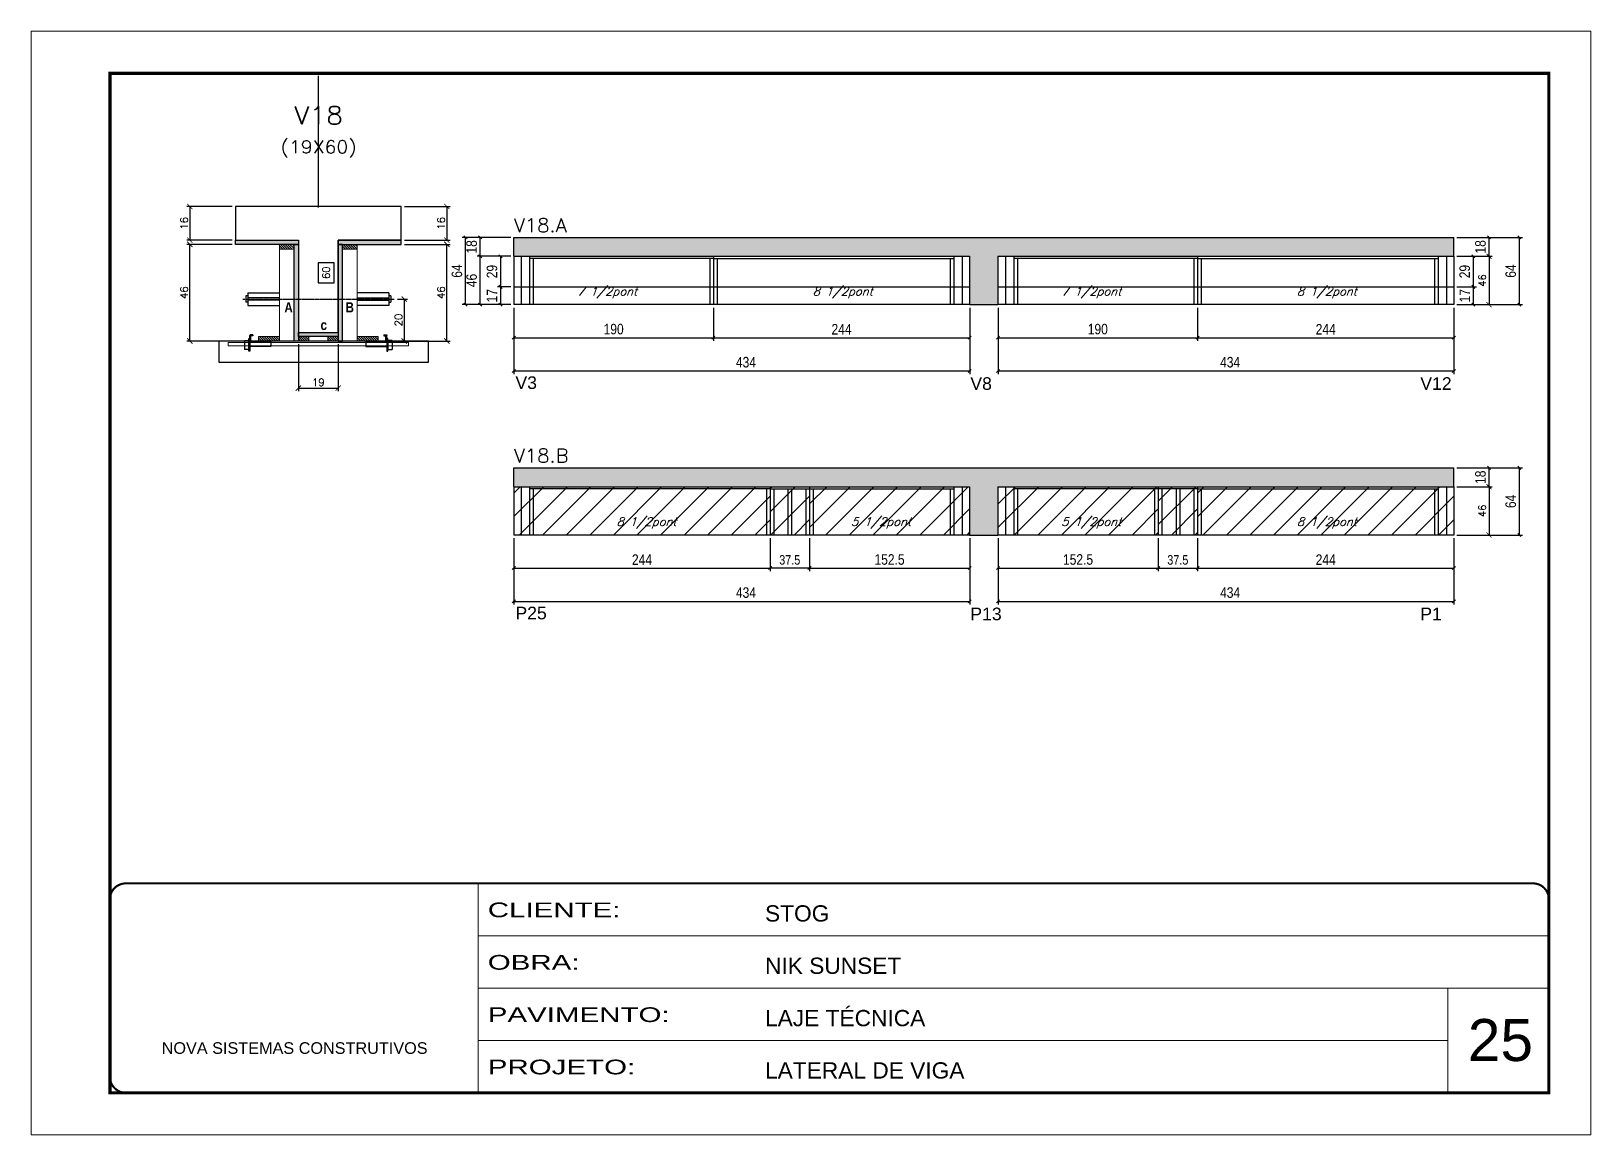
# Model space of a CAD drawing. Extents: x -10448 to -1189, y -11772 to 17235.
# Drawn here: x -10448 to -8963, y 8903 to 9953 of the extents above; entities that cross this region are included whole.
import ezdxf
from ezdxf.enums import TextEntityAlignment as Align

# ---------------------------------------------------------------- set-up
doc = ezdxf.new("R2010")
doc.units = 0
for name, pattern in [('CONTINUO', [0]), ('DASHED', [0.75, 0.5, -0.25]), ('HIDDEN', [0.375, 0.25, -0.125])]:
    doc.linetypes.add(name, pattern=pattern)
for name, color, linetype in [('5', 5, 'Continuous'), ('barrote', 251, 'Continuous'), ('COTA', 241, 'Continuous'), ('Cota Seção (2x)', 4, 'Continuous'), ('detalhes', 4, 'Continuous'), ('Painéis', 200, 'Continuous'), ('presilha', 1, 'Continuous'), ('Reaproveitamento', 251, 'Continuous'), ('SARR_2.2x7', 40, 'Continuous'), ('SARR_3.5x7', 81, 'Continuous'), ('TENSOR', 3, 'Continuous'), ('texto', 7, 'Continuous'), ('Texto de Titulo', 7, 'Continuous'), ('Texto Qtd Sarr', 242, 'Continuous')]:
    doc.layers.add(name, color=color, linetype=linetype)
for name, color, linetype, lineweight in [('CARIMBO', 255, 'Continuous', 9), ('CONCRETO', 251, 'Continuous', 25), ('Folhas', 255, 'Continuous', 9), ('Hachura', 251, 'Continuous', 9), ('Madeira', 126, 'Continuous', 18), ('SARRAFO DE PRESSAO', 251, 'DASHED', 9), ('SCO-___-LAJ', 2, 'Continuous', 0), ('Texto Seção', 7, 'Continuous', 15)]:
    doc.layers.add(name, color=color, linetype=linetype, lineweight=lineweight)
doc.styles.add('ARIAL', font='arial.ttf')
doc.styles.add('COTA TECNICA', font='techl___.ttf', dxfattribs={"height": 10})
doc.styles.add('COTA TECNICA-50', font='techl___.ttf', dxfattribs={"height": 9})
doc.styles.add('REGUA-120', font='ROMANS.shx', dxfattribs={"height": 15})
doc.styles.add('Romans', font='romans.shx')
doc.styles.get("Standard").update_dxf_attribs({"font": 'arial.ttf'})
doc.styles.add('TECNICA', font='techb___.ttf', dxfattribs={"height": 10})
doc.styles.add('Tecnologia', font='')
doc.styles.get('Tecnologia').set_extended_font_data('Forgotten Futurist')
doc.dimstyles.new('COTA PAINEL-50', dxfattribs={"dimtxt": 9, "dimasz": 3, "dimexe": 3, "dimexo": 3, "dimgap": 3, "dimtad": 1, "dimdec": 1, "dimzin": 12, "dimdsep": 46, "dimtxsty": 'COTA TECNICA-50', "dimblk1": 'OBLIQUE', "dimblk2": 'OBLIQUE', "dimsah": 1, "dimcen": 0.9, "dimclrd": 4, "dimclre": 4, "dimclrt": 240, "dimadec": 1, "dimazin": 3, "dimtfac": 1, "dimtdec": 1, "dimtmove": 0, "dimatfit": 3, "dimfxl": 1, "dimtolj": 1, "dimtzin": 12, "dimarcsym": 0})
doc.dimstyles.new('Cota Paínel', dxfattribs={"dimtxt": 7, "dimasz": 5, "dimexe": 3, "dimexo": 3, "dimgap": 3, "dimtad": 1, "dimdec": 1, "dimzin": 12, "dimdsep": 46, "dimtxsty": 'Romans', "dimblk": 'ARCHTICK', "dimcen": 0, "dimclrd": 4, "dimclre": 4, "dimclrt": 1, "dimadec": 1, "dimazin": 3, "dimtfac": 1, "dimtdec": 1, "dimtmove": 0, "dimatfit": 3, "dimldrblk": 'OBLIQUE', "dimfxl": 1, "dimtolj": 1, "dimtzin": 12, "dimarcsym": 0})
doc.dimstyles.new('Cota Seção (2x)', dxfattribs={"dimtxt": 7, "dimasz": 5, "dimexe": 3, "dimexo": 3, "dimgap": 2, "dimtad": 3, "dimdec": 1, "dimlfac": 0.5, "dimzin": 12, "dimdsep": 46, "dimtxsty": 'Romans', "dimblk": 'ARCHTICK', "dimcen": 0, "dimclrd": 4, "dimclre": 4, "dimclrt": 1, "dimadec": 1, "dimazin": 3, "dimtfac": 1, "dimtdec": 1, "dimtmove": 0, "dimatfit": 3, "dimldrblk": 'OBLIQUE', "dimfxl": 1, "dimtolj": 1, "dimtzin": 12, "dimarcsym": 0})
doc.dimstyles.new('Cota Seção interna', dxfattribs={"dimtxt": 7, "dimasz": 6, "dimexe": 0.18, "dimexo": 2, "dimgap": -4, "dimtad": 3, "dimdec": 1, "dimlfac": 0.5, "dimzin": 12, "dimdsep": 46, "dimtxsty": 'Romans', "dimblk": 'ARCHTICK', "dimcen": 0.09, "dimse1": 1, "dimse2": 1, "dimsd1": 1, "dimsd2": 1, "dimclrd": 180, "dimclre": 5, "dimclrt": 1, "dimadec": 0, "dimazin": 3, "dimtfac": 1, "dimtdec": 1, "dimtofl": 0, "dimtmove": 0, "dimatfit": 3, "dimldrblk": 'ARCHTICK', "dimfxl": 1, "dimtolj": 1, "dimtzin": 0, "dimarcsym": 0})
doc.dimstyles.new('PAINEL', dxfattribs={"dimtxt": 10, "dimasz": 3, "dimexe": 3, "dimexo": 3, "dimgap": 3, "dimtad": 1, "dimdec": 1, "dimzin": 12, "dimdsep": 46, "dimtxsty": 'COTA TECNICA', "dimblk1": 'OBLIQUE', "dimblk2": 'OBLIQUE', "dimsah": 1, "dimcen": 0.9, "dimclrd": 4, "dimclre": 4, "dimclrt": 240, "dimadec": 1, "dimazin": 3, "dimtfac": 1, "dimtdec": 1, "dimtmove": 0, "dimatfit": 3, "dimfxl": 1, "dimtolj": 1, "dimtzin": 12, "dimarcsym": 0})
pattern_1 = [(315, (12380.4569, 1428.3122), (1.12253202, 1.12253202), [])]
pattern_2 = [(45, (-142652.783, -18395.978), (-11.2253202, 11.2253202), [])]

msp = doc.modelspace()

# ---------------------------------------------------------------- texts
at = {"layer": '5', "linetype": 'Continuous'}
for s, p in [('V3', (-9987.21, 9612.38)), ('V8', (-9554.05, 9611.55)), ('V12', (-9125.61, 9611.55)), ('P25', (-9987.21, 9393.2)), ('P13', (-9554.05, 9392.37)), ('P1', (-9125.61, 9392.37))]:
    msp.add_text(s, height=12, rotation=0.00004, dxfattribs=at).set_placement(p)
at = {"layer": 'CARIMBO', "style": 'ARIAL'}
msp.add_text('25', height=40, dxfattribs=at).set_placement((-9080.42, 8972.92))
at = {"layer": 'detalhes', "style": 'TECNICA'}
for s, p in [('A', (-10207.19, 9685.29)), ('B', (-10148.94, 9685.28)), ('c', (-10172.78, 9668.45))]:
    msp.add_text(s, height=9.6, dxfattribs=at).set_placement(p)
at = {"layer": 'texto', "color": 2, "char_height": 8, "attachment_point": 5, "style": 'Romans'}
for s, insert in [('{\\Q19;\\C256;7 1/2pont}', (-9899.9, 9703.99)), ('{\\Q19;\\C256;8 1/2pont}', (-9675.58, 9703.99)), ('{\\Q19;\\C256;7 1/2pont}', (-9438.9, 9703.99)), ('{\\Q19;\\C256;8 1/2pont}', (-9214.58, 9703.99)), ('{\\Q19;\\C256;8 1/2pont}', (-9862.4, 9484.81)), ('{\\Q19;\\C256;5 1/2pont}', (-9639.08, 9484.81)), ('{\\Q19;\\C256;5 1/2pont}', (-9438.9, 9484.81)), ('{\\Q19;\\C256;8 1/2pont}', (-9214.58, 9484.81))]:
    msp.add_mtext(s, dxfattribs=dict(at, insert=insert))
at = {"layer": 'Texto Seção', "style": 'REGUA-120', "width": 1.05}
for s, p in [('V18.A', (-9988.74, 9761.71)), ('V18.B', (-9988.74, 9542.52))]:
    msp.add_text(s, height=13, dxfattribs=at).set_placement(p)

# ---------------------------------------------------------------- blocks, each defined once
blk = doc.blocks.new('9999999999')
at = {"color": 30, "linetype": 'CONTINUO'}
for p, q in [((98564.6, 34230.2), (98564.6, 34429.4)), ((98564.6, 34379.6), (99584, 34379.6)), ((98564.6, 34329.8), (99488, 34329.8)), ((99584, 34329.8), (99488, 34329.8)), ((99488, 34329.8), (99488, 34230.2)), ((98564.6, 34280), (99488, 34280))]:
    blk.add_line(p, q, dxfattribs=at)
at = {"color": 30, "linetype": 'CONTINUO', "const_width": 2}
blk.add_lwpolyline([(99584, 34230.2), (99584, 34414.4, 0.414214), (99569, 34429.4), (98229, 34429.4, 0.414214), (98214, 34414.4), (98214, 34245.2, 0.414214), (98229, 34230.2), (99584, 34230.2)], format="xyb", dxfattribs=at)
at = {"layer": 'Folhas'}
blk.add_lwpolyline([(98139, 34190.2), (99624, 34190.2), (99624, 35240.2), (98139, 35240.2)], close=True, dxfattribs=at)
at = {"layer": 'Folhas', "color": 30, "const_width": 3}
blk.add_lwpolyline([(98214, 34230.2), (99584, 34230.2), (99584, 35200.2), (98214, 35200.2)], close=True, dxfattribs=at)
at = {"color": 7, "linetype": 'Continuous', "ltscale": 5, "style": 'ARIAL'}
for s, height, p in [('STOG', 15.48, (98837.7, 34393.1)), ('NIK SUNSET', 15.48, (98837.7, 34343.3)), ('LAJE TÉCNICA', 15.483, (98837.7, 34293.5)), ('NOVA SISTEMAS CONSTRUTIVOS', 11.059, (98263.2, 34267.2)), ('LATERAL DE VIGA', 15.483, (98837.7, 34243.7))]:
    blk.add_text(s, height=height, dxfattribs=at).set_placement(p)
at = {"layer": 'Folhas', "color": 7, "style": 'Tecnologia', "width": 1.5}
for s, p in [('CLIENTE:', (98573.7, 34397.2)), ('OBRA:', (98573.7, 34347.3)), ('PAVIMENTO:', (98573.7, 34297.5)), ('PROJETO:', (98573.7, 34247.7))]:
    blk.add_text(s, height=14, dxfattribs=at).set_placement(p)
blk = doc.blocks.new('titulo1')
at = {"layer": 'Defpoints', "color": 252, "linetype": 'HIDDEN', "ltscale": 2}
blk.add_line((0, 0), (0, 125), dxfattribs=at)
at = {"layer": 'Defpoints', "style": 'Romans', "oblique": 15}
blk.add_attdef('FOLHA', text='', height=10, dxfattribs=at).set_placement((0, 15.6), align=Align.MIDDLE_CENTER)
at = {"layer": 'Texto Qtd Sarr', "color": 3, "style": 'Romans', "oblique": 15}
for tag, height, p in [('TITULO', 17, (0, 71.4)), ('SEÇÃO', 12, (0, 41.5))]:
    blk.add_attdef(tag, text='', height=height, dxfattribs=at).set_placement(p, align=Align.MIDDLE_CENTER)
blk = doc.blocks.new('_ArchTick')
at = {"color": 0, "linetype": 'ByBlock', "const_width": 0.15}
blk.add_lwpolyline([(-0.5, -0.5), (0.5, 0.5)], dxfattribs=at)
blk = doc.blocks.new('*D756')
at = {"layer": 'COTA', "color": 4, "lineweight": -2, "transparency": 16777216}
for p, q in [((-10256.9, 9786), (-10300.2, 9786)), ((-10297.2, 9786), (-10297.2, 9754)), ((-10256.9, 9754), (-10300.2, 9754))]:
    blk.add_line(p, q, dxfattribs=at)
at = {"layer": 'Defpoints', "color": 0, "transparency": 16777216}
for p in [(-10253.9, 9786), (-10297.2, 9754), (-10253.9, 9754)]:
    blk.add_point(p, dxfattribs=at)
at = {"layer": 'COTA', "color": 4, "lineweight": -2, "transparency": 16777216, "xscale": 5, "yscale": 5, "zscale": 5}
for p, rotation in [((-10297.2, 9786), 90), ((-10297.2, 9754), 270)]:
    blk.add_blockref('_ArchTick', p, dxfattribs=dict(at, rotation=rotation))
at = {"layer": 'COTA', "color": 1, "transparency": 16777216, "insert": (-10302.7, 9770), "char_height": 7, "attachment_point": 5, "rotation": 90, "style": 'Romans'}
blk.add_mtext('\\A1;16', dxfattribs=at)
blk = doc.blocks.new('_Oblique')
at = {"color": 0, "linetype": 'ByBlock', "lineweight": -2}
blk.add_line((-0.5, -0.5), (0.5, 0.5), dxfattribs=at)
blk = doc.blocks.new('*D757')
at = {"layer": 'COTA', "color": 4, "lineweight": -2, "transparency": 16777216}
for p, q in [((-10256.9, 9750), (-10300.2, 9750)), ((-10297.2, 9658), (-10297.2, 9750)), ((-10234.9, 9658), (-10300.2, 9658))]:
    blk.add_line(p, q, dxfattribs=at)
at = {"layer": 'Defpoints', "color": 0, "transparency": 16777216}
for p in [(-10297.2, 9750), (-10253.9, 9750), (-10231.9, 9658)]:
    blk.add_point(p, dxfattribs=at)
at = {"layer": 'COTA', "color": 4, "lineweight": -2, "transparency": 16777216, "xscale": 5, "yscale": 5, "zscale": 5}
for p, rotation in [((-10297.2, 9750), 90), ((-10297.2, 9658), 270)]:
    blk.add_blockref('_ArchTick', p, dxfattribs=dict(at, rotation=rotation))
at = {"layer": 'COTA', "color": 1, "transparency": 16777216, "insert": (-10302.7, 9704), "char_height": 7, "attachment_point": 5, "rotation": 90, "style": 'Romans'}
blk.add_mtext('\\A1;46', dxfattribs=at)
blk = doc.blocks.new('*D758')
at = {"layer": 'Cota Seção (2x)', "color": 180, "lineweight": -2, "transparency": 16777216}
for p, q in [((-10159.9, 9732.5), (-10174.9, 9732.5)), ((-10174.9, 9732.5), (-10174.9, 9713.5)), ((-10159.9, 9713.5), (-10159.9, 9732.5)), ((-10174.9, 9713.5), (-10159.9, 9713.5))]:
    blk.add_line(p, q, dxfattribs=at)
at = {"layer": 'Defpoints', "color": 0, "transparency": 16777216}
for p in [(-10155.9, 9786), (-10155.6, 9786), (-10155.6, 9666)]:
    blk.add_point(p, dxfattribs=at)
at = {"layer": 'Cota Seção (2x)', "color": 1, "transparency": 16777216, "insert": (-10167.4, 9723), "char_height": 7, "attachment_point": 5, "rotation": 90, "style": 'Romans'}
blk.add_mtext('\\A1;60', dxfattribs=at)
blk = doc.blocks.new('PRESILHA METÁLICA 1')
at = {"layer": 'presilha'}
for p, q in [((0, 13), (6, 13)), ((0, 13), (0, 0)), ((6, 0), (0, 0)), ((6, 15.5), (7.5, 15.5)), ((6, -2.5), (6, 15.5)), ((6, 13), (6, 0)), ((7.5, 10.6), (7.5, 19.9)), ((7.5, 15.5), (7.5, -2.5)), ((37.5, 4.1), (7.5, 4.1)), ((12, 21), (8.6, 21)), ((9, 11.6), (9, 18.9)), ((12, 19.5), (9.6, 19.5)), ((37.5, 11), (9.6, 11)), ((12, 21), (12, 19.5)), ((37.5, 11), (37.5, 4.1)), ((7.5, -2.5), (6, -2.5))]:
    blk.add_line(p, q, dxfattribs=at)
for centre, radius, start, end in [((8.6, 19.9), 1.14, 90, 180), ((9.6, 18.9), 0.57, 90, 180), ((9.6, 11.6), 0.57, 180, 270)]:
    blk.add_arc(centre, radius, start, end, dxfattribs=at)
blk = doc.blocks.new('*D759')
at = {"layer": 'COTA', "color": 4, "lineweight": -2, "transparency": 16777216}
for p, q in [((-10193.9, 9655), (-10193.9, 9610.2)), ((-10155.9, 9655), (-10155.9, 9610.2)), ((-10193.9, 9613.2), (-10155.9, 9613.2))]:
    blk.add_line(p, q, dxfattribs=at)
at = {"layer": 'Defpoints', "color": 0, "transparency": 16777216}
for p in [(-10193.9, 9658), (-10155.9, 9658), (-10155.9, 9613.2)]:
    blk.add_point(p, dxfattribs=at)
at = {"layer": 'COTA', "color": 4, "lineweight": -2, "transparency": 16777216, "xscale": 5, "yscale": 5, "zscale": 5, "rotation": 180}
blk.add_blockref('_ArchTick', (-10193.9, 9613.2), dxfattribs=at)
at = {"layer": 'COTA', "color": 4, "lineweight": -2, "transparency": 16777216, "xscale": 5, "yscale": 5, "zscale": 5}
blk.add_blockref('_ArchTick', (-10155.9, 9613.2), dxfattribs=at)
at = {"layer": 'COTA', "color": 1, "transparency": 16777216, "insert": (-10174.9, 9618.7), "char_height": 7, "attachment_point": 5, "style": 'Romans'}
blk.add_mtext('\\A1;19', dxfattribs=at)
blk = doc.blocks.new('*D770')
at = {"layer": 'COTA', "color": 4, "lineweight": -2, "transparency": 16777216}
for p, q in [((-10099.6, 9697.9), (-10090.1, 9697.9)), ((-10093.1, 9697.9), (-10093.1, 9658)), ((-10114.9, 9658), (-10090.1, 9658))]:
    blk.add_line(p, q, dxfattribs=at)
at = {"layer": 'Defpoints', "color": 0, "transparency": 16777216}
for p in [(-10102.6, 9697.9), (-10117.9, 9658), (-10093.1, 9658)]:
    blk.add_point(p, dxfattribs=at)
at = {"layer": 'COTA', "color": 4, "lineweight": -2, "transparency": 16777216, "xscale": 5, "yscale": 5, "zscale": 5}
for p, rotation in [((-10093.1, 9697.9), 90), ((-10093.1, 9658), 270)]:
    blk.add_blockref('_ArchTick', p, dxfattribs=dict(at, rotation=rotation))
at = {"layer": 'COTA', "color": 1, "transparency": 16777216, "insert": (-10098.6, 9678), "char_height": 7, "attachment_point": 5, "rotation": 90, "style": 'Romans'}
blk.add_mtext('\\A1;20', dxfattribs=at)
blk = doc.blocks.new('*D760')
at = {"layer": 'COTA', "color": 4, "lineweight": -2, "transparency": 16777216}
for p, q in [((-10092.9, 9786), (-10049.5, 9786)), ((-10052.5, 9786), (-10052.5, 9754)), ((-10092.9, 9754), (-10049.5, 9754))]:
    blk.add_line(p, q, dxfattribs=at)
at = {"layer": 'Defpoints', "color": 0, "transparency": 16777216}
for p in [(-10095.9, 9786), (-10095.9, 9754), (-10052.5, 9754)]:
    blk.add_point(p, dxfattribs=at)
at = {"layer": 'COTA', "color": 4, "lineweight": -2, "transparency": 16777216, "xscale": 5, "yscale": 5, "zscale": 5}
for p, rotation in [((-10052.5, 9786), 90), ((-10052.5, 9754), 270)]:
    blk.add_blockref('_ArchTick', p, dxfattribs=dict(at, rotation=rotation))
at = {"layer": 'COTA', "color": 1, "transparency": 16777216, "insert": (-10058, 9770), "char_height": 7, "attachment_point": 5, "rotation": 90, "style": 'Romans'}
blk.add_mtext('\\A1;16', dxfattribs=at)
blk = doc.blocks.new('*D761')
at = {"layer": 'COTA', "color": 4, "lineweight": -2, "transparency": 16777216}
for p, q in [((-10092.9, 9750), (-10049.5, 9750)), ((-10052.5, 9658), (-10052.5, 9750)), ((-10114.9, 9658), (-10049.5, 9658))]:
    blk.add_line(p, q, dxfattribs=at)
at = {"layer": 'Defpoints', "color": 0, "transparency": 16777216}
for p in [(-10095.9, 9750), (-10052.5, 9750), (-10117.9, 9658)]:
    blk.add_point(p, dxfattribs=at)
at = {"layer": 'COTA', "color": 4, "lineweight": -2, "transparency": 16777216, "xscale": 5, "yscale": 5, "zscale": 5}
for p, rotation in [((-10052.5, 9750), 90), ((-10052.5, 9658), 270)]:
    blk.add_blockref('_ArchTick', p, dxfattribs=dict(at, rotation=rotation))
at = {"layer": 'COTA', "color": 1, "transparency": 16777216, "insert": (-10058, 9704), "char_height": 7, "attachment_point": 5, "rotation": 90, "style": 'Romans'}
blk.add_mtext('\\A1;46', dxfattribs=at)
blk = doc.blocks.new('*D771')
at = {"layer": 'COTA', "color": 4, "linetype": 'ByBlock', "lineweight": -2, "transparency": 16777216}
for p, q in [((-9988.7, 9689.6), (-9988.7, 9658.2)), ((-9798.7, 9689.6), (-9798.7, 9658.2)), ((-9988.7, 9661.2), (-9798.7, 9661.2))]:
    blk.add_line(p, q, dxfattribs=at)
at = {"layer": 'Defpoints', "color": 0, "linetype": 'ByBlock', "transparency": 16777216}
for p in [(-9988.7, 9692.6), (-9798.7, 9692.6), (-9798.7, 9661.2)]:
    blk.add_point(p, dxfattribs=at)
at = {"layer": 'COTA', "color": 4, "linetype": 'ByBlock', "lineweight": -2, "transparency": 16777216, "xscale": 3, "yscale": 3, "zscale": 3, "rotation": 180}
blk.add_blockref('_Oblique', (-9988.7, 9661.2), dxfattribs=at)
at = {"layer": 'COTA', "color": 4, "linetype": 'ByBlock', "lineweight": -2, "transparency": 16777216, "xscale": 3, "yscale": 3, "zscale": 3}
blk.add_blockref('_Oblique', (-9798.7, 9661.2), dxfattribs=at)
at = {"layer": 'COTA', "color": 240, "linetype": 'ByBlock', "transparency": 16777216, "insert": (-9893.7, 9669.3), "char_height": 10, "attachment_point": 5, "style": 'COTA TECNICA'}
blk.add_mtext('\\A1;190', dxfattribs=at)
blk = doc.blocks.new('*D772')
at = {"layer": 'COTA', "color": 4, "linetype": 'ByBlock', "lineweight": -2, "transparency": 16777216}
for p, q in [((-9798.7, 9689.6), (-9798.7, 9658.2)), ((-9554.7, 9689.6), (-9554.7, 9658.2)), ((-9798.7, 9661.2), (-9554.7, 9661.2))]:
    blk.add_line(p, q, dxfattribs=at)
at = {"layer": 'Defpoints', "color": 0, "linetype": 'ByBlock', "transparency": 16777216}
for p in [(-9798.7, 9692.6), (-9554.7, 9692.6), (-9554.7, 9661.2)]:
    blk.add_point(p, dxfattribs=at)
at = {"layer": 'COTA', "color": 4, "linetype": 'ByBlock', "lineweight": -2, "transparency": 16777216, "xscale": 3, "yscale": 3, "zscale": 3, "rotation": 180}
blk.add_blockref('_Oblique', (-9798.7, 9661.2), dxfattribs=at)
at = {"layer": 'COTA', "color": 4, "linetype": 'ByBlock', "lineweight": -2, "transparency": 16777216, "xscale": 3, "yscale": 3, "zscale": 3}
blk.add_blockref('_Oblique', (-9554.7, 9661.2), dxfattribs=at)
at = {"layer": 'COTA', "color": 240, "linetype": 'ByBlock', "transparency": 16777216, "insert": (-9676.7, 9669.2), "char_height": 10, "attachment_point": 5, "style": 'COTA TECNICA'}
blk.add_mtext('\\A1;244', dxfattribs=at)
blk = doc.blocks.new('*D746')
at = {"layer": 'COTA', "color": 4, "linetype": 'ByBlock', "lineweight": -2, "transparency": 16777216}
for p, q in [((-9988.7, 9689.6), (-9988.7, 9626.5)), ((-9554.7, 9689.6), (-9554.7, 9626.5)), ((-9988.7, 9629.5), (-9554.7, 9629.5))]:
    blk.add_line(p, q, dxfattribs=at)
at = {"layer": 'Defpoints', "color": 0, "linetype": 'ByBlock', "transparency": 16777216}
for p in [(-9988.7, 9692.6), (-9554.7, 9692.6), (-9554.7, 9629.5)]:
    blk.add_point(p, dxfattribs=at)
at = {"layer": 'COTA', "color": 4, "linetype": 'ByBlock', "lineweight": -2, "transparency": 16777216, "xscale": 3, "yscale": 3, "zscale": 3, "rotation": 180}
blk.add_blockref('_Oblique', (-9988.7, 9629.5), dxfattribs=at)
at = {"layer": 'COTA', "color": 4, "linetype": 'ByBlock', "lineweight": -2, "transparency": 16777216, "xscale": 3, "yscale": 3, "zscale": 3}
blk.add_blockref('_Oblique', (-9554.7, 9629.5), dxfattribs=at)
at = {"layer": 'COTA', "color": 240, "linetype": 'ByBlock', "transparency": 16777216, "insert": (-9767.7, 9637.8), "char_height": 10, "attachment_point": 5, "style": 'COTA TECNICA'}
blk.add_mtext('\\A1;434', dxfattribs=at)
blk = doc.blocks.new('*D764')
at = {"layer": 'COTA', "color": 4, "linetype": 'ByBlock', "lineweight": -2, "transparency": 16777216}
for p, q in [((-9527.7, 9689.6), (-9527.7, 9658.2)), ((-9337.7, 9689.6), (-9337.7, 9658.2)), ((-9527.7, 9661.2), (-9337.7, 9661.2))]:
    blk.add_line(p, q, dxfattribs=at)
at = {"layer": 'Defpoints', "color": 0, "linetype": 'ByBlock', "transparency": 16777216}
for p in [(-9527.7, 9692.6), (-9337.7, 9692.6), (-9337.7, 9661.2)]:
    blk.add_point(p, dxfattribs=at)
at = {"layer": 'COTA', "color": 4, "linetype": 'ByBlock', "lineweight": -2, "transparency": 16777216, "xscale": 3, "yscale": 3, "zscale": 3, "rotation": 180}
blk.add_blockref('_Oblique', (-9527.7, 9661.2), dxfattribs=at)
at = {"layer": 'COTA', "color": 4, "linetype": 'ByBlock', "lineweight": -2, "transparency": 16777216, "xscale": 3, "yscale": 3, "zscale": 3}
blk.add_blockref('_Oblique', (-9337.7, 9661.2), dxfattribs=at)
at = {"layer": 'COTA', "color": 240, "linetype": 'ByBlock', "transparency": 16777216, "insert": (-9432.7, 9669.3), "char_height": 10, "attachment_point": 5, "style": 'COTA TECNICA'}
blk.add_mtext('\\A1;190', dxfattribs=at)
blk = doc.blocks.new('*D765')
at = {"layer": 'COTA', "color": 4, "linetype": 'ByBlock', "lineweight": -2, "transparency": 16777216}
for p, q in [((-9337.7, 9689.6), (-9337.7, 9658.2)), ((-9093.7, 9689.6), (-9093.7, 9658.2)), ((-9337.7, 9661.2), (-9093.7, 9661.2))]:
    blk.add_line(p, q, dxfattribs=at)
at = {"layer": 'Defpoints', "color": 0, "linetype": 'ByBlock', "transparency": 16777216}
for p in [(-9337.7, 9692.6), (-9093.7, 9692.6), (-9093.7, 9661.2)]:
    blk.add_point(p, dxfattribs=at)
at = {"layer": 'COTA', "color": 4, "linetype": 'ByBlock', "lineweight": -2, "transparency": 16777216, "xscale": 3, "yscale": 3, "zscale": 3, "rotation": 180}
blk.add_blockref('_Oblique', (-9337.7, 9661.2), dxfattribs=at)
at = {"layer": 'COTA', "color": 4, "linetype": 'ByBlock', "lineweight": -2, "transparency": 16777216, "xscale": 3, "yscale": 3, "zscale": 3}
blk.add_blockref('_Oblique', (-9093.7, 9661.2), dxfattribs=at)
at = {"layer": 'COTA', "color": 240, "linetype": 'ByBlock', "transparency": 16777216, "insert": (-9215.7, 9669.2), "char_height": 10, "attachment_point": 5, "style": 'COTA TECNICA'}
blk.add_mtext('\\A1;244', dxfattribs=at)
blk = doc.blocks.new('*D747')
at = {"layer": 'COTA', "color": 4, "linetype": 'ByBlock', "lineweight": -2, "transparency": 16777216}
for p, q in [((-9527.7, 9689.6), (-9527.7, 9626.5)), ((-9093.7, 9689.6), (-9093.7, 9626.5)), ((-9527.7, 9629.5), (-9093.7, 9629.5))]:
    blk.add_line(p, q, dxfattribs=at)
at = {"layer": 'Defpoints', "color": 0, "linetype": 'ByBlock', "transparency": 16777216}
for p in [(-9527.7, 9692.6), (-9093.7, 9692.6), (-9093.7, 9629.5)]:
    blk.add_point(p, dxfattribs=at)
at = {"layer": 'COTA', "color": 4, "linetype": 'ByBlock', "lineweight": -2, "transparency": 16777216, "xscale": 3, "yscale": 3, "zscale": 3, "rotation": 180}
blk.add_blockref('_Oblique', (-9527.7, 9629.5), dxfattribs=at)
at = {"layer": 'COTA', "color": 4, "linetype": 'ByBlock', "lineweight": -2, "transparency": 16777216, "xscale": 3, "yscale": 3, "zscale": 3}
blk.add_blockref('_Oblique', (-9093.7, 9629.5), dxfattribs=at)
at = {"layer": 'COTA', "color": 240, "linetype": 'ByBlock', "transparency": 16777216, "insert": (-9306.7, 9637.8), "char_height": 10, "attachment_point": 5, "style": 'COTA TECNICA'}
blk.add_mtext('\\A1;434', dxfattribs=at)
blk = doc.blocks.new('*D748')
at = {"layer": 'COTA', "color": 4, "lineweight": -2, "transparency": 16777216}
for p, q in [((-9090.7, 9738.6), (-9057.2, 9738.6)), ((-9060.2, 9738.6), (-9060.2, 9692.6)), ((-9090.7, 9692.6), (-9057.2, 9692.6))]:
    blk.add_line(p, q, dxfattribs=at)
at = {"layer": 'Defpoints', "color": 0, "transparency": 16777216}
for p in [(-9093.7, 9738.6), (-9093.7, 9692.6), (-9060.2, 9692.6)]:
    blk.add_point(p, dxfattribs=at)
at = {"layer": 'COTA', "color": 4, "lineweight": -2, "transparency": 16777216, "xscale": 5, "yscale": 5, "zscale": 5}
for p, rotation in [((-9060.2, 9738.6), 90), ((-9060.2, 9692.6), 270)]:
    blk.add_blockref('_ArchTick', p, dxfattribs=dict(at, rotation=rotation))
at = {"layer": 'COTA', "color": 1, "transparency": 16777216, "insert": (-9066.7, 9715.6), "char_height": 7, "attachment_point": 5, "rotation": 90, "style": 'Romans'}
blk.add_mtext('\\A1;46', dxfattribs=at)
blk = doc.blocks.new('*D749')
at = {"layer": 'COTA', "color": 4, "linetype": 'ByBlock', "lineweight": -2, "transparency": 16777216}
for p, q in [((-9090.7, 9756.6), (-9057.2, 9756.6)), ((-9060.2, 9738.6), (-9060.2, 9756.6)), ((-9090.7, 9738.6), (-9057.2, 9738.6))]:
    blk.add_line(p, q, dxfattribs=at)
at = {"layer": 'Defpoints', "color": 0, "linetype": 'ByBlock', "transparency": 16777216}
for p in [(-9093.7, 9756.6), (-9060.2, 9756.6), (-9093.7, 9738.6)]:
    blk.add_point(p, dxfattribs=at)
at = {"layer": 'COTA', "color": 4, "linetype": 'ByBlock', "lineweight": -2, "transparency": 16777216, "xscale": 3, "yscale": 3, "zscale": 3}
for p, rotation in [((-9060.2, 9756.6), 90), ((-9060.2, 9738.6), 270)]:
    blk.add_blockref('_Oblique', p, dxfattribs=dict(at, rotation=rotation))
at = {"layer": 'COTA', "color": 240, "linetype": 'ByBlock', "transparency": 16777216, "insert": (-9068.3, 9747.6), "char_height": 10, "attachment_point": 5, "rotation": 90, "style": 'COTA TECNICA'}
blk.add_mtext('\\A1;18', dxfattribs=at)
blk = doc.blocks.new('*D750')
at = {"layer": 'COTA', "color": 4, "linetype": 'ByBlock', "lineweight": -2, "transparency": 16777216}
for p, q in [((-9090.7, 9756.6), (-9028.4, 9756.6)), ((-9031.4, 9756.6), (-9031.4, 9692.6)), ((-9090.7, 9692.6), (-9028.4, 9692.6))]:
    blk.add_line(p, q, dxfattribs=at)
at = {"layer": 'Defpoints', "color": 0, "linetype": 'ByBlock', "transparency": 16777216}
for p in [(-9093.7, 9756.6), (-9093.7, 9692.6), (-9031.4, 9692.6)]:
    blk.add_point(p, dxfattribs=at)
at = {"layer": 'COTA', "color": 4, "linetype": 'ByBlock', "lineweight": -2, "transparency": 16777216, "xscale": 3, "yscale": 3, "zscale": 3}
for p, rotation in [((-9031.4, 9756.6), 90), ((-9031.4, 9692.6), 270)]:
    blk.add_blockref('_Oblique', p, dxfattribs=dict(at, rotation=rotation))
at = {"layer": 'COTA', "color": 240, "linetype": 'ByBlock', "transparency": 16777216, "insert": (-9039.5, 9724.6), "char_height": 10, "attachment_point": 5, "rotation": 90, "style": 'COTA TECNICA'}
blk.add_mtext('\\A1;64', dxfattribs=at)
blk = doc.blocks.new('*D766')
at = {"layer": 'COTA', "color": 4, "linetype": 'ByBlock', "lineweight": -2, "transparency": 16777216}
for p, q in [((-9988.7, 9470.4), (-9988.7, 9439)), ((-9744.7, 9470.4), (-9744.7, 9439)), ((-9988.7, 9442), (-9744.7, 9442))]:
    blk.add_line(p, q, dxfattribs=at)
at = {"layer": 'Defpoints', "color": 0, "linetype": 'ByBlock', "transparency": 16777216}
for p in [(-9988.7, 9473.4), (-9744.7, 9473.4), (-9744.7, 9442)]:
    blk.add_point(p, dxfattribs=at)
at = {"layer": 'COTA', "color": 4, "linetype": 'ByBlock', "lineweight": -2, "transparency": 16777216, "xscale": 3, "yscale": 3, "zscale": 3, "rotation": 180}
blk.add_blockref('_Oblique', (-9988.7, 9442), dxfattribs=at)
at = {"layer": 'COTA', "color": 4, "linetype": 'ByBlock', "lineweight": -2, "transparency": 16777216, "xscale": 3, "yscale": 3, "zscale": 3}
blk.add_blockref('_Oblique', (-9744.7, 9442), dxfattribs=at)
at = {"layer": 'COTA', "color": 240, "linetype": 'ByBlock', "transparency": 16777216, "insert": (-9866.7, 9450), "char_height": 10, "attachment_point": 5, "style": 'COTA TECNICA'}
blk.add_mtext('\\A1;244', dxfattribs=at)
blk = doc.blocks.new('*D767')
at = {"layer": 'COTA', "color": 4, "linetype": 'ByBlock', "lineweight": -2, "transparency": 16777216}
for p, q in [((-9707.2, 9470.4), (-9707.2, 9439)), ((-9554.7, 9470.4), (-9554.7, 9439)), ((-9707.2, 9442), (-9554.7, 9442))]:
    blk.add_line(p, q, dxfattribs=at)
at = {"layer": 'Defpoints', "color": 0, "linetype": 'ByBlock', "transparency": 16777216}
for p in [(-9707.2, 9473.4), (-9554.7, 9473.4), (-9554.7, 9442)]:
    blk.add_point(p, dxfattribs=at)
at = {"layer": 'COTA', "color": 4, "linetype": 'ByBlock', "lineweight": -2, "transparency": 16777216, "xscale": 3, "yscale": 3, "zscale": 3, "rotation": 180}
blk.add_blockref('_Oblique', (-9707.2, 9442), dxfattribs=at)
at = {"layer": 'COTA', "color": 4, "linetype": 'ByBlock', "lineweight": -2, "transparency": 16777216, "xscale": 3, "yscale": 3, "zscale": 3}
blk.add_blockref('_Oblique', (-9554.7, 9442), dxfattribs=at)
at = {"layer": 'COTA', "color": 240, "linetype": 'ByBlock', "transparency": 16777216, "insert": (-9631, 9450.1), "char_height": 10, "attachment_point": 5, "style": 'COTA TECNICA'}
blk.add_mtext('\\A1;152.5', dxfattribs=at)
blk = doc.blocks.new('*D751')
at = {"layer": 'COTA', "color": 4, "linetype": 'ByBlock', "lineweight": -2, "transparency": 16777216}
for p, q in [((-9988.7, 9470.4), (-9988.7, 9407.3)), ((-9554.7, 9470.4), (-9554.7, 9407.3)), ((-9988.7, 9410.3), (-9554.7, 9410.3))]:
    blk.add_line(p, q, dxfattribs=at)
at = {"layer": 'Defpoints', "color": 0, "linetype": 'ByBlock', "transparency": 16777216}
for p in [(-9988.7, 9473.4), (-9554.7, 9473.4), (-9554.7, 9410.3)]:
    blk.add_point(p, dxfattribs=at)
at = {"layer": 'COTA', "color": 4, "linetype": 'ByBlock', "lineweight": -2, "transparency": 16777216, "xscale": 3, "yscale": 3, "zscale": 3, "rotation": 180}
blk.add_blockref('_Oblique', (-9988.7, 9410.3), dxfattribs=at)
at = {"layer": 'COTA', "color": 4, "linetype": 'ByBlock', "lineweight": -2, "transparency": 16777216, "xscale": 3, "yscale": 3, "zscale": 3}
blk.add_blockref('_Oblique', (-9554.7, 9410.3), dxfattribs=at)
at = {"layer": 'COTA', "color": 240, "linetype": 'ByBlock', "transparency": 16777216, "insert": (-9767.7, 9418.6), "char_height": 10, "attachment_point": 5, "style": 'COTA TECNICA'}
blk.add_mtext('\\A1;434', dxfattribs=at)
blk = doc.blocks.new('*D768')
at = {"layer": 'COTA', "color": 4, "linetype": 'ByBlock', "lineweight": -2, "transparency": 16777216}
for p, q in [((-9527.7, 9470.4), (-9527.7, 9439)), ((-9375.2, 9470.4), (-9375.2, 9439)), ((-9527.7, 9442), (-9375.2, 9442))]:
    blk.add_line(p, q, dxfattribs=at)
at = {"layer": 'Defpoints', "color": 0, "linetype": 'ByBlock', "transparency": 16777216}
for p in [(-9527.7, 9473.4), (-9375.2, 9473.4), (-9375.2, 9442)]:
    blk.add_point(p, dxfattribs=at)
at = {"layer": 'COTA', "color": 4, "linetype": 'ByBlock', "lineweight": -2, "transparency": 16777216, "xscale": 3, "yscale": 3, "zscale": 3, "rotation": 180}
blk.add_blockref('_Oblique', (-9527.7, 9442), dxfattribs=at)
at = {"layer": 'COTA', "color": 4, "linetype": 'ByBlock', "lineweight": -2, "transparency": 16777216, "xscale": 3, "yscale": 3, "zscale": 3}
blk.add_blockref('_Oblique', (-9375.2, 9442), dxfattribs=at)
at = {"layer": 'COTA', "color": 240, "linetype": 'ByBlock', "transparency": 16777216, "insert": (-9451.5, 9450.1), "char_height": 10, "attachment_point": 5, "style": 'COTA TECNICA'}
blk.add_mtext('\\A1;152.5', dxfattribs=at)
blk = doc.blocks.new('*D769')
at = {"layer": 'COTA', "color": 4, "linetype": 'ByBlock', "lineweight": -2, "transparency": 16777216}
for p, q in [((-9337.7, 9470.4), (-9337.7, 9439)), ((-9093.7, 9470.4), (-9093.7, 9439)), ((-9337.7, 9442), (-9093.7, 9442))]:
    blk.add_line(p, q, dxfattribs=at)
at = {"layer": 'Defpoints', "color": 0, "linetype": 'ByBlock', "transparency": 16777216}
for p in [(-9337.7, 9473.4), (-9093.7, 9473.4), (-9093.7, 9442)]:
    blk.add_point(p, dxfattribs=at)
at = {"layer": 'COTA', "color": 4, "linetype": 'ByBlock', "lineweight": -2, "transparency": 16777216, "xscale": 3, "yscale": 3, "zscale": 3, "rotation": 180}
blk.add_blockref('_Oblique', (-9337.7, 9442), dxfattribs=at)
at = {"layer": 'COTA', "color": 4, "linetype": 'ByBlock', "lineweight": -2, "transparency": 16777216, "xscale": 3, "yscale": 3, "zscale": 3}
blk.add_blockref('_Oblique', (-9093.7, 9442), dxfattribs=at)
at = {"layer": 'COTA', "color": 240, "linetype": 'ByBlock', "transparency": 16777216, "insert": (-9215.7, 9450), "char_height": 10, "attachment_point": 5, "style": 'COTA TECNICA'}
blk.add_mtext('\\A1;244', dxfattribs=at)
blk = doc.blocks.new('*D752')
at = {"layer": 'COTA', "color": 4, "linetype": 'ByBlock', "lineweight": -2, "transparency": 16777216}
for p, q in [((-9527.7, 9470.4), (-9527.7, 9407.3)), ((-9093.7, 9470.4), (-9093.7, 9407.3)), ((-9527.7, 9410.3), (-9093.7, 9410.3))]:
    blk.add_line(p, q, dxfattribs=at)
at = {"layer": 'Defpoints', "color": 0, "linetype": 'ByBlock', "transparency": 16777216}
for p in [(-9527.7, 9473.4), (-9093.7, 9473.4), (-9093.7, 9410.3)]:
    blk.add_point(p, dxfattribs=at)
at = {"layer": 'COTA', "color": 4, "linetype": 'ByBlock', "lineweight": -2, "transparency": 16777216, "xscale": 3, "yscale": 3, "zscale": 3, "rotation": 180}
blk.add_blockref('_Oblique', (-9527.7, 9410.3), dxfattribs=at)
at = {"layer": 'COTA', "color": 4, "linetype": 'ByBlock', "lineweight": -2, "transparency": 16777216, "xscale": 3, "yscale": 3, "zscale": 3}
blk.add_blockref('_Oblique', (-9093.7, 9410.3), dxfattribs=at)
at = {"layer": 'COTA', "color": 240, "linetype": 'ByBlock', "transparency": 16777216, "insert": (-9306.7, 9418.6), "char_height": 10, "attachment_point": 5, "style": 'COTA TECNICA'}
blk.add_mtext('\\A1;434', dxfattribs=at)
blk = doc.blocks.new('*D753')
at = {"layer": 'COTA', "color": 4, "lineweight": -2, "transparency": 16777216}
for p, q in [((-9090.7, 9519.4), (-9057.2, 9519.4)), ((-9060.2, 9519.4), (-9060.2, 9473.4)), ((-9090.7, 9473.4), (-9057.2, 9473.4))]:
    blk.add_line(p, q, dxfattribs=at)
at = {"layer": 'Defpoints', "color": 0, "transparency": 16777216}
for p in [(-9093.7, 9519.4), (-9093.7, 9473.4), (-9060.2, 9473.4)]:
    blk.add_point(p, dxfattribs=at)
at = {"layer": 'COTA', "color": 4, "lineweight": -2, "transparency": 16777216, "xscale": 5, "yscale": 5, "zscale": 5}
for p, rotation in [((-9060.2, 9519.4), 90), ((-9060.2, 9473.4), 270)]:
    blk.add_blockref('_ArchTick', p, dxfattribs=dict(at, rotation=rotation))
at = {"layer": 'COTA', "color": 1, "transparency": 16777216, "insert": (-9066.7, 9496.4), "char_height": 7, "attachment_point": 5, "rotation": 90, "style": 'Romans'}
blk.add_mtext('\\A1;46', dxfattribs=at)
blk = doc.blocks.new('*D754')
at = {"layer": 'COTA', "color": 4, "linetype": 'ByBlock', "lineweight": -2, "transparency": 16777216}
for p, q in [((-9090.7, 9537.4), (-9057.2, 9537.4)), ((-9060.2, 9519.4), (-9060.2, 9537.4)), ((-9090.7, 9519.4), (-9057.2, 9519.4))]:
    blk.add_line(p, q, dxfattribs=at)
at = {"layer": 'Defpoints', "color": 0, "linetype": 'ByBlock', "transparency": 16777216}
for p in [(-9093.7, 9537.4), (-9060.2, 9537.4), (-9093.7, 9519.4)]:
    blk.add_point(p, dxfattribs=at)
at = {"layer": 'COTA', "color": 4, "linetype": 'ByBlock', "lineweight": -2, "transparency": 16777216, "xscale": 3, "yscale": 3, "zscale": 3}
for p, rotation in [((-9060.2, 9537.4), 90), ((-9060.2, 9519.4), 270)]:
    blk.add_blockref('_Oblique', p, dxfattribs=dict(at, rotation=rotation))
at = {"layer": 'COTA', "color": 240, "linetype": 'ByBlock', "transparency": 16777216, "insert": (-9068.3, 9528.4), "char_height": 10, "attachment_point": 5, "rotation": 90, "style": 'COTA TECNICA'}
blk.add_mtext('\\A1;18', dxfattribs=at)
blk = doc.blocks.new('*D755')
at = {"layer": 'COTA', "color": 4, "linetype": 'ByBlock', "lineweight": -2, "transparency": 16777216}
for p, q in [((-9090.7, 9537.4), (-9028.4, 9537.4)), ((-9031.4, 9537.4), (-9031.4, 9473.4)), ((-9090.7, 9473.4), (-9028.4, 9473.4))]:
    blk.add_line(p, q, dxfattribs=at)
at = {"layer": 'Defpoints', "color": 0, "linetype": 'ByBlock', "transparency": 16777216}
for p in [(-9093.7, 9537.4), (-9093.7, 9473.4), (-9031.4, 9473.4)]:
    blk.add_point(p, dxfattribs=at)
at = {"layer": 'COTA', "color": 4, "linetype": 'ByBlock', "lineweight": -2, "transparency": 16777216, "xscale": 3, "yscale": 3, "zscale": 3}
for p, rotation in [((-9031.4, 9537.4), 90), ((-9031.4, 9473.4), 270)]:
    blk.add_blockref('_Oblique', p, dxfattribs=dict(at, rotation=rotation))
at = {"layer": 'COTA', "color": 240, "linetype": 'ByBlock', "transparency": 16777216, "insert": (-9039.5, 9505.4), "char_height": 10, "attachment_point": 5, "rotation": 90, "style": 'COTA TECNICA'}
blk.add_mtext('\\A1;64', dxfattribs=at)
blk = doc.blocks.new('*D762')
at = {"layer": 'COTA', "color": 4, "linetype": 'ByBlock', "lineweight": -2, "transparency": 16777216}
for p, q in [((-9744.7, 9470.4), (-9744.7, 9439)), ((-9707.2, 9470.4), (-9707.2, 9439)), ((-9707.2, 9442), (-9744.7, 9442))]:
    blk.add_line(p, q, dxfattribs=at)
at = {"layer": 'Defpoints', "color": 0, "linetype": 'ByBlock', "transparency": 16777216}
for p in [(-9744.7, 9473.4), (-9707.2, 9473.4), (-9744.7, 9442)]:
    blk.add_point(p, dxfattribs=at)
at = {"layer": 'COTA', "color": 4, "linetype": 'ByBlock', "lineweight": -2, "transparency": 16777216, "xscale": 3, "yscale": 3, "zscale": 3, "rotation": 180}
blk.add_blockref('_Oblique', (-9744.7, 9442), dxfattribs=at)
at = {"layer": 'COTA', "color": 4, "linetype": 'ByBlock', "lineweight": -2, "transparency": 16777216, "xscale": 3, "yscale": 3, "zscale": 3}
blk.add_blockref('_Oblique', (-9707.2, 9442), dxfattribs=at)
at = {"layer": 'COTA', "color": 240, "linetype": 'ByBlock', "transparency": 16777216, "insert": (-9726, 9449.7), "char_height": 9, "attachment_point": 5, "style": 'COTA TECNICA-50'}
blk.add_mtext('\\A1;37.5', dxfattribs=at)
blk = doc.blocks.new('*D763')
at = {"layer": 'COTA', "color": 4, "linetype": 'ByBlock', "lineweight": -2, "transparency": 16777216}
for p, q in [((-9375.2, 9470.4), (-9375.2, 9439)), ((-9337.7, 9470.4), (-9337.7, 9439)), ((-9375.2, 9442), (-9337.7, 9442))]:
    blk.add_line(p, q, dxfattribs=at)
at = {"layer": 'Defpoints', "color": 0, "linetype": 'ByBlock', "transparency": 16777216}
for p in [(-9375.2, 9473.4), (-9337.7, 9473.4), (-9337.7, 9442)]:
    blk.add_point(p, dxfattribs=at)
at = {"layer": 'COTA', "color": 4, "linetype": 'ByBlock', "lineweight": -2, "transparency": 16777216, "xscale": 3, "yscale": 3, "zscale": 3, "rotation": 180}
blk.add_blockref('_Oblique', (-9375.2, 9442), dxfattribs=at)
at = {"layer": 'COTA', "color": 4, "linetype": 'ByBlock', "lineweight": -2, "transparency": 16777216, "xscale": 3, "yscale": 3, "zscale": 3}
blk.add_blockref('_Oblique', (-9337.7, 9442), dxfattribs=at)
at = {"layer": 'COTA', "color": 240, "linetype": 'ByBlock', "transparency": 16777216, "insert": (-9356.5, 9449.7), "char_height": 9, "attachment_point": 5, "style": 'COTA TECNICA-50'}
blk.add_mtext('\\A1;37.5', dxfattribs=at)
blk = doc.blocks.new('*D773')
at = {"layer": 'COTA', "color": 4, "lineweight": -2, "transparency": 16777216}
for p, q in [((-9090.7, 9738.6), (-9072.2, 9738.6)), ((-9075.2, 9738.6), (-9075.2, 9709.6)), ((-9090.7, 9709.6), (-9072.2, 9709.6))]:
    blk.add_line(p, q, dxfattribs=at)
at = {"layer": 'Defpoints', "color": 0, "transparency": 16777216}
for p in [(-9093.7, 9738.6), (-9093.7, 9709.6), (-9075.2, 9709.6)]:
    blk.add_point(p, dxfattribs=at)
at = {"layer": 'COTA', "color": 4, "lineweight": -2, "transparency": 16777216, "xscale": 3, "yscale": 3, "zscale": 3}
for p, rotation in [((-9075.2, 9738.6), 90), ((-9075.2, 9709.6), 270)]:
    blk.add_blockref('_Oblique', p, dxfattribs=dict(at, rotation=rotation))
at = {"layer": 'COTA', "color": 240, "transparency": 16777216, "insert": (-9083.3, 9724.1), "char_height": 10, "attachment_point": 5, "rotation": 90, "style": 'COTA TECNICA'}
blk.add_mtext('\\A1;29', dxfattribs=at)
blk = doc.blocks.new('*D774')
at = {"layer": 'COTA', "color": 4, "lineweight": -2, "transparency": 16777216}
for p, q in [((-9090.7, 9709.6), (-9072.2, 9709.6)), ((-9075.2, 9709.6), (-9075.2, 9692.6)), ((-9090.7, 9692.6), (-9072.2, 9692.6))]:
    blk.add_line(p, q, dxfattribs=at)
at = {"layer": 'Defpoints', "color": 0, "transparency": 16777216}
for p in [(-9093.7, 9709.6), (-9093.7, 9692.6), (-9075.2, 9692.6)]:
    blk.add_point(p, dxfattribs=at)
at = {"layer": 'COTA', "color": 4, "lineweight": -2, "transparency": 16777216, "xscale": 3, "yscale": 3, "zscale": 3}
for p, rotation in [((-9075.2, 9709.6), 90), ((-9075.2, 9692.6), 270)]:
    blk.add_blockref('_Oblique', p, dxfattribs=dict(at, rotation=rotation))
at = {"layer": 'COTA', "color": 240, "transparency": 16777216, "insert": (-9083.2, 9701.1), "char_height": 10, "attachment_point": 5, "rotation": 90, "style": 'COTA TECNICA'}
blk.add_mtext('\\A1;17', dxfattribs=at)
blk = doc.blocks.new('*D775')
at = {"layer": 'COTA', "color": 4, "lineweight": -2, "transparency": 16777216}
for p, q in [((-9991.7, 9738.6), (-10004.4, 9738.6)), ((-10001.4, 9738.6), (-10001.4, 9709.6)), ((-9991.7, 9709.6), (-10004.4, 9709.6))]:
    blk.add_line(p, q, dxfattribs=at)
at = {"layer": 'Defpoints', "color": 0, "transparency": 16777216}
for p in [(-9988.7, 9738.6), (-10001.4, 9709.6), (-9988.7, 9709.6)]:
    blk.add_point(p, dxfattribs=at)
at = {"layer": 'COTA', "color": 4, "lineweight": -2, "transparency": 16777216, "xscale": 3, "yscale": 3, "zscale": 3}
for p, rotation in [((-10001.4, 9738.6), 90), ((-10001.4, 9709.6), 270)]:
    blk.add_blockref('_Oblique', p, dxfattribs=dict(at, rotation=rotation))
at = {"layer": 'COTA', "color": 240, "transparency": 16777216, "insert": (-10009.5, 9724.1), "char_height": 10, "attachment_point": 5, "rotation": 90, "style": 'COTA TECNICA'}
blk.add_mtext('\\A1;29', dxfattribs=at)
blk = doc.blocks.new('*D776')
at = {"layer": 'COTA', "color": 4, "lineweight": -2, "transparency": 16777216}
for p, q in [((-9991.7, 9709.6), (-10004.4, 9709.6)), ((-10001.4, 9709.6), (-10001.4, 9692.6)), ((-9991.7, 9692.6), (-10004.4, 9692.6))]:
    blk.add_line(p, q, dxfattribs=at)
at = {"layer": 'Defpoints', "color": 0, "transparency": 16777216}
for p in [(-9988.7, 9709.6), (-10001.4, 9692.6), (-9988.7, 9692.6)]:
    blk.add_point(p, dxfattribs=at)
at = {"layer": 'COTA', "color": 4, "lineweight": -2, "transparency": 16777216, "xscale": 3, "yscale": 3, "zscale": 3}
for p, rotation in [((-10001.4, 9709.6), 90), ((-10001.4, 9692.6), 270)]:
    blk.add_blockref('_Oblique', p, dxfattribs=dict(at, rotation=rotation))
at = {"layer": 'COTA', "color": 240, "transparency": 16777216, "insert": (-10009.5, 9701.1), "char_height": 10, "attachment_point": 5, "rotation": 90, "style": 'COTA TECNICA'}
blk.add_mtext('\\A1;17', dxfattribs=at)
blk = doc.blocks.new('*D777')
at = {"layer": 'COTA', "color": 4, "lineweight": -2, "transparency": 16777216}
for p, q in [((-9991.7, 9738.6), (-10023.8, 9738.6)), ((-10020.8, 9692.6), (-10020.8, 9738.6)), ((-9991.7, 9692.6), (-10023.8, 9692.6))]:
    blk.add_line(p, q, dxfattribs=at)
at = {"layer": 'Defpoints', "color": 0, "transparency": 16777216}
for p in [(-10020.8, 9738.6), (-9988.7, 9738.6), (-9988.7, 9692.6)]:
    blk.add_point(p, dxfattribs=at)
at = {"layer": 'COTA', "color": 4, "lineweight": -2, "transparency": 16777216, "xscale": 3, "yscale": 3, "zscale": 3}
for p, rotation in [((-10020.8, 9738.6), 90), ((-10020.8, 9692.6), 270)]:
    blk.add_blockref('_Oblique', p, dxfattribs=dict(at, rotation=rotation))
at = {"layer": 'COTA', "color": 240, "transparency": 16777216, "insert": (-10028.9, 9715.6), "char_height": 10, "attachment_point": 5, "rotation": 90, "style": 'COTA TECNICA'}
blk.add_mtext('\\A1;46', dxfattribs=at)
blk = doc.blocks.new('*D778')
at = {"layer": 'COTA', "color": 4, "lineweight": -2, "transparency": 16777216}
for p, q in [((-9991.7, 9756.6), (-10023.8, 9756.6)), ((-10020.8, 9738.6), (-10020.8, 9756.6)), ((-9991.7, 9738.6), (-10023.8, 9738.6))]:
    blk.add_line(p, q, dxfattribs=at)
at = {"layer": 'Defpoints', "color": 0, "transparency": 16777216}
for p in [(-10020.8, 9756.6), (-9988.7, 9756.6), (-9988.7, 9738.6)]:
    blk.add_point(p, dxfattribs=at)
at = {"layer": 'COTA', "color": 4, "lineweight": -2, "transparency": 16777216, "xscale": 3, "yscale": 3, "zscale": 3}
for p, rotation in [((-10020.8, 9756.6), 90), ((-10020.8, 9738.6), 270)]:
    blk.add_blockref('_Oblique', p, dxfattribs=dict(at, rotation=rotation))
at = {"layer": 'COTA', "color": 240, "transparency": 16777216, "insert": (-10028.9, 9747.6), "char_height": 10, "attachment_point": 5, "rotation": 90, "style": 'COTA TECNICA'}
blk.add_mtext('\\A1;18', dxfattribs=at)
blk = doc.blocks.new('*D779')
at = {"layer": 'COTA', "color": 4, "lineweight": -2, "transparency": 16777216}
for p, q in [((-9991.7, 9756.6), (-10037.8, 9756.6)), ((-10034.8, 9692.6), (-10034.8, 9756.6)), ((-9991.7, 9692.6), (-10037.8, 9692.6))]:
    blk.add_line(p, q, dxfattribs=at)
at = {"layer": 'Defpoints', "color": 0, "transparency": 16777216}
for p in [(-10034.8, 9756.6), (-9988.7, 9756.6), (-9988.7, 9692.6)]:
    blk.add_point(p, dxfattribs=at)
at = {"layer": 'COTA', "color": 4, "lineweight": -2, "transparency": 16777216, "xscale": 3, "yscale": 3, "zscale": 3}
for p, rotation in [((-10034.8, 9756.6), 90), ((-10034.8, 9692.6), 270)]:
    blk.add_blockref('_Oblique', p, dxfattribs=dict(at, rotation=rotation))
at = {"layer": 'COTA', "color": 240, "transparency": 16777216, "insert": (-10042.9, 9724.6), "char_height": 10, "attachment_point": 5, "rotation": 90, "style": 'COTA TECNICA'}
blk.add_mtext('\\A1;64', dxfattribs=at)

# ---------------------------------------------------------------- dimensions: what is measured, and where the dimension line sits
at = {"layer": 'COTA'}
for base, p1, p2, dimstyle, picture, middle in [((-10297.23, 9753.96), (-10253.86, 9785.96), (-10253.86, 9753.96), 'Cota Seção (2x)', '*D756', (-10302.73, 9769.96)), ((-10052.49, 9753.96), (-10095.86, 9785.96), (-10095.86, 9753.96), 'Cota Seção (2x)', '*D760', (-10057.99, 9769.96)), ((-10034.8, 9756.62), (-9988.74, 9692.62), (-9988.74, 9756.62), 'PAINEL', '*D779', (-10042.9, 9724.62)), ((-10020.82, 9756.62), (-9988.74, 9738.62), (-9988.74, 9756.62), 'PAINEL', '*D778', (-10028.91, 9747.62)), ((-10297.23, 9749.96), (-10231.86, 9657.96), (-10253.86, 9749.96), 'Cota Seção (2x)', '*D757', (-10302.73, 9703.96)), ((-10052.49, 9749.96), (-10117.86, 9657.96), (-10095.86, 9749.96), 'Cota Seção (2x)', '*D761', (-10057.99, 9703.96)), ((-10020.82, 9738.62), (-9988.74, 9692.62), (-9988.74, 9738.62), 'PAINEL', '*D777', (-10028.92, 9715.62)), ((-10001.39, 9709.62), (-9988.74, 9738.62), (-9988.74, 9709.62), 'PAINEL', '*D775', (-10009.48, 9724.12)), ((-9060.22, 9692.62), (-9093.74, 9738.62), (-9093.74, 9692.62), 'Cota Paínel', '*D748', (-9066.72, 9715.62)), ((-9075.17, 9709.62), (-9093.74, 9738.62), (-9093.74, 9709.62), 'PAINEL', '*D773', (-9083.26, 9724.12)), ((-10093.05, 9657.96), (-10102.56, 9697.95), (-10117.86, 9657.96), 'Cota Seção (2x)', '*D770', (-10098.55, 9677.95)), ((-10001.39, 9692.62), (-9988.74, 9709.62), (-9988.74, 9692.62), 'PAINEL', '*D776', (-10009.46, 9701.12)), ((-9075.17, 9692.62), (-9093.74, 9709.62), (-9093.74, 9692.62), 'PAINEL', '*D774', (-9083.24, 9701.12)), ((-9060.22, 9473.43), (-9093.74, 9519.43), (-9093.74, 9473.43), 'Cota Paínel', '*D753', (-9066.72, 9496.43))]:
    dim = msp.add_linear_dim(base=base, p1=p1, p2=p2, angle=90, dimstyle=dimstyle, dxfattribs=at)
    dim.commit()
    dim.dimension.update_dxf_attribs({"geometry": picture, "text_midpoint": middle})
at = {"layer": 'COTA', "linetype": 'ByBlock'}
for base, p1, p2, picture, middle in [((-9060.22, 9756.62), (-9093.74, 9738.62), (-9093.74, 9756.62), '*D749', (-9060.22, 9747.62)), ((-9060.22, 9537.43), (-9093.74, 9519.43), (-9093.74, 9537.43), '*D754', (-9060.22, 9528.43))]:
    dim = msp.add_linear_dim(base=base, p1=p1, p2=p2, angle=90, dimstyle='PAINEL', dxfattribs=at)
    dim.commit()
    dim.dimension.update_dxf_attribs({"geometry": picture, "text_midpoint": middle, "dimtype": 160})
for base, p1, p2, picture, middle in [((-9031.45, 9692.62), (-9093.74, 9756.62), (-9093.74, 9692.62), '*D750', (-9039.55, 9724.62)), ((-9031.45, 9473.43), (-9093.74, 9537.43), (-9093.74, 9473.43), '*D755', (-9039.55, 9505.43))]:
    dim = msp.add_linear_dim(base=base, p1=p1, p2=p2, angle=90, dimstyle='PAINEL', dxfattribs=at)
    dim.commit()
    dim.dimension.update_dxf_attribs({"geometry": picture, "text_midpoint": middle})
for base, p1, p2, dimstyle, picture, middle in [((-9798.74, 9661.15), (-9988.74, 9692.62), (-9798.74, 9692.62), 'PAINEL', '*D771', (-9893.74, 9669.28)), ((-9337.74, 9661.15), (-9527.74, 9692.62), (-9337.74, 9692.62), 'PAINEL', '*D764', (-9432.74, 9669.28)), ((-9744.74, 9441.97), (-9988.74, 9473.43), (-9744.74, 9473.43), 'PAINEL', '*D766', (-9866.74, 9450.04)), ((-9744.74, 9441.97), (-9707.24, 9473.43), (-9744.74, 9473.43), 'COTA PAINEL-50', '*D762', (-9725.99, 9449.66)), ((-9375.24, 9441.97), (-9527.74, 9473.43), (-9375.24, 9473.43), 'PAINEL', '*D768', (-9451.49, 9450.08)), ((-9337.74, 9441.97), (-9375.24, 9473.43), (-9337.74, 9473.43), 'COTA PAINEL-50', '*D763', (-9356.49, 9449.66))]:
    dim = msp.add_linear_dim(base=base, p1=p1, p2=p2, dimstyle=dimstyle, dxfattribs=at)
    dim.commit()
    dim.dimension.update_dxf_attribs({"geometry": picture, "text_midpoint": middle})
for base, p1, p2, picture, middle in [((-9554.74, 9629.53), (-9988.74, 9692.62), (-9554.74, 9692.62), '*D746', (-9767.74, 9629.53)), ((-9093.74, 9629.53), (-9527.74, 9692.62), (-9093.74, 9692.62), '*D747', (-9306.74, 9629.53)), ((-9554.74, 9410.35), (-9988.74, 9473.43), (-9554.74, 9473.43), '*D751', (-9767.74, 9410.35)), ((-9093.74, 9410.35), (-9527.74, 9473.43), (-9093.74, 9473.43), '*D752', (-9306.74, 9410.35))]:
    dim = msp.add_linear_dim(base=base, p1=p1, p2=p2, dimstyle='PAINEL', dxfattribs=at)
    dim.commit()
    dim.dimension.update_dxf_attribs({"geometry": picture, "text_midpoint": middle, "dimtype": 160})
for base, p1, p2, picture, middle in [((-9554.74, 9661.15), (-9798.74, 9692.62), (-9554.74, 9692.62), '*D772', (-9676.74, 9669.22)), ((-9093.74, 9661.15), (-9337.74, 9692.62), (-9093.74, 9692.62), '*D765', (-9215.74, 9669.22)), ((-9554.74, 9441.97), (-9707.24, 9473.43), (-9554.74, 9473.43), '*D767', (-9630.99, 9450.08)), ((-9093.74, 9441.97), (-9337.74, 9473.43), (-9093.74, 9473.43), '*D769', (-9215.74, 9450.04))]:
    dim = msp.add_linear_dim(base=base, p1=p1, p2=p2, dimstyle='PAINEL', override={"dimtmove": 1}, dxfattribs=at)
    dim.commit()
    dim.dimension.update_dxf_attribs({"geometry": picture, "text_midpoint": middle})
at = {"layer": 'COTA'}
dim = msp.add_linear_dim(base=(-10155.86, 9613.23), p1=(-10193.86, 9657.96), p2=(-10155.86, 9657.96), dimstyle='Cota Seção (2x)', dxfattribs=at)
dim.commit()
dim.dimension.update_dxf_attribs({"geometry": '*D759', "text_midpoint": (-10174.86, 9618.73)})
at = {"layer": 'Cota Seção (2x)'}
dim = msp.add_linear_dim(base=(-10155.86, 9785.96), p1=(-10155.56, 9665.96), p2=(-10155.56, 9785.96), angle=90, dimstyle='Cota Seção interna', dxfattribs=at)
dim.commit()
dim.dimension.update_dxf_attribs({"geometry": '*D758', "text_midpoint": (-10155.86, 9722.96), "dimtype": 160})

# ---------------------------------------------------------------- hatches: boundary and pattern name
at = {"layer": 'COTA', "linetype": 'ByBlock'}
h = msp.add_hatch(dxfattribs=at)
h.set_pattern_fill('AR-CONC', color=256, scale=0.03)
h.paths.add_polyline_path([(-9093.74, 9756.62), (-9527.74, 9756.62), (-9554.74, 9756.62), (-9988.74, 9756.62), (-9988.74, 9738.62), (-9554.74, 9738.62), (-9554.74, 9692.62), (-9527.74, 9692.62), (-9527.74, 9738.62), (-9093.74, 9738.62)])
h = msp.add_hatch(dxfattribs=at)
h.set_pattern_fill('AR-CONC', color=256, scale=0.03)
h.set_pattern_definition([(50, (-141054.2827, -16098.8273), (5.46554007, -0.47817257), [0.5715, -6.2865]), (355, (-141054.2827, -16098.8273), (-1.05730264, 5.73170536), [0.4572, -5.02921753]), (100.4514447, (-141053.827, -16098.867), (4.40823741, 5.25353256), [0.48570026, -5.34270734]), (46.1842, (-141054.283, -16097.303), (8.13237123, -1.26126984), [0.85725, -9.42975]), (96.6355576, (-141053.605, -16097.4084), (7.122124, 7.42278374), [0.7285507, -8.01406824]), (351.184151, (-141054.283, -16097.303), (7.122124, 7.42278374), [0.685799, -7.54379196]), (21, (-141053.5207, -16097.6843), (4.54843174, -3.06795595), [0.5715, -6.2865]), (326, (-141053.5207, -16097.6843), (1.85406085, 5.52563898), [0.4572, -5.0292]), (71.451445, (-141053.1417, -16097.94), (6.40249258, 2.45768307), [0.48570026, -5.34269813]), (37.5, (-141054.2827, -16098.8273), (0.092658098, 2.536651166), [0, -4.96824, 0, -5.1054, 0, -5.04825]), (7.5, (-141054.2827, -16098.8273), (2.004589875, 3.005417245), [0, -2.91084, 0, -4.85394, 0, -1.92405]), (327.5, (-141055.982, -16098.8273), (4.067717855, -0.17186232), [0, -1.905, 0, -5.9436, 0, -7.8867]), (317.5, (-141056.744, -16098.8273), (4.44387544, 0.76279473), [0, -2.4765, 0, -3.94716, 0, -5.6007])])
h.paths.add_polyline_path([(-9554.74, 9473.43), (-9527.74, 9473.43), (-9527.74, 9519.43), (-9093.74, 9519.43), (-9093.74, 9537.43), (-9988.74, 9537.43), (-9988.74, 9519.43), (-9554.74, 9519.43)])
at = {"layer": 'Hachura'}
h = msp.add_hatch(color=256, dxfattribs=at)
h.dxf.hatch_style = 1
h.paths.add_polyline_path([(-10253.86, 9749.96), (-10253.86, 9753.96), (-10193.86, 9753.96), (-10193.86, 9749.96)])
h = msp.add_hatch(dxfattribs=at)
h.set_pattern_fill('ANSI31', color=256, scale=0.5, angle=90, style=0)
h.set_pattern_definition([(135, (-33434.7835, 18053.1997), (-1.12253202, -1.12253202), [])])
h.paths.add_polyline_path([(-10211.86, 9749.96), (-10211.86, 9745.56), (-10197.86, 9745.56), (-10197.86, 9749.96)])
h = msp.add_hatch(color=256, dxfattribs=at)
h.dxf.hatch_style = 1
h.paths.add_polyline_path([(-10197.86, 9749.96), (-10193.86, 9749.96), (-10193.86, 9657.96), (-10197.86, 9657.96)])
h = msp.add_hatch(color=256, dxfattribs=at)
h.dxf.hatch_style = 1
h.paths.add_polyline_path([(-10095.86, 9749.96), (-10095.86, 9753.96), (-10155.86, 9753.96), (-10155.86, 9749.96)])
h = msp.add_hatch(color=256, dxfattribs=at)
h.dxf.hatch_style = 1
h.paths.add_polyline_path([(-10151.86, 9749.96), (-10155.86, 9749.96), (-10155.86, 9657.96), (-10151.86, 9657.96)])
h = msp.add_hatch(dxfattribs=at)
h.set_pattern_fill('ANSI31', color=256, scale=0.5, angle=90, style=0)
h.set_pattern_definition([(135, (-33444.7835, 18053.1997), (-1.12253202, -1.12253202), [])])
h.paths.add_polyline_path([(-10137.86, 9749.96), (-10137.86, 9745.56), (-10151.86, 9745.56), (-10151.86, 9749.96)])
h = msp.add_hatch(dxfattribs=at)
h.set_pattern_fill('ANSI31', color=256, scale=0.5, angle=270, style=0)
h.set_pattern_definition(pattern_1)
h.paths.add_polyline_path([(-10231.86, 9657.96), (-10231.86, 9662.36), (-10211.86, 9662.36), (-10211.86, 9657.96)])
h = msp.add_hatch(color=256, dxfattribs=at)
h.dxf.hatch_style = 1
h.paths.add_polyline_path([(-10193.86, 9662.36), (-10193.86, 9665.96), (-10155.86, 9665.96), (-10155.86, 9662.36)])
h = msp.add_hatch(dxfattribs=at)
h.set_pattern_fill('ANSI31', color=256, scale=0.5, angle=270, style=0)
h.set_pattern_definition([(315, (12390.4569, 1428.3122), (1.12253202, 1.12253202), [])])
h.paths.add_polyline_path([(-10193.86, 9657.96), (-10193.86, 9662.36), (-10183.86, 9662.36), (-10183.86, 9657.96)])
h = msp.add_hatch(dxfattribs=at)
h.set_pattern_fill('ANSI31', color=256, scale=0.5, angle=270, style=0)
h.set_pattern_definition([(315, (12346.4569, 1428.3122), (1.12253202, 1.12253202), [])])
h.paths.add_polyline_path([(-10165.86, 9657.96), (-10165.86, 9662.36), (-10155.86, 9662.36), (-10155.86, 9657.96)])
h = msp.add_hatch(dxfattribs=at)
h.set_pattern_fill('ANSI31', color=256, scale=0.5, angle=270, style=0)
h.set_pattern_definition(pattern_1)
h.paths.add_polyline_path([(-10117.86, 9657.96), (-10117.86, 9662.36), (-10137.86, 9662.36), (-10137.86, 9657.96)])
at = {"layer": 'Reaproveitamento', "linetype": 'ByBlock'}
h = msp.add_hatch(dxfattribs=at)
h.set_pattern_fill('ANSI31', color=256, scale=5)
h.set_pattern_definition(pattern_2)
h.paths.add_polyline_path([(-9744.74, 9473.43), (-9744.74, 9519.43), (-9988.74, 9519.43), (-9988.74, 9473.43)])
at = {"layer": 'Reaproveitamento'}
h = msp.add_hatch(dxfattribs=at)
h.set_pattern_fill('ANSI31', color=256, scale=5)
h.paths.add_polyline_path([(-9707.24, 9519.43), (-9744.74, 9519.43), (-9744.74, 9473.43), (-9707.24, 9473.43)])
at = {"layer": 'Reaproveitamento', "linetype": 'ByBlock'}
h = msp.add_hatch(dxfattribs=at)
h.set_pattern_fill('ANSI31', color=256, scale=5)
h.set_pattern_definition(pattern_2)
h.paths.add_polyline_path([(-9554.74, 9473.43), (-9554.74, 9519.43), (-9707.24, 9519.43), (-9707.24, 9473.43)])
h = msp.add_hatch(dxfattribs=at)
h.set_pattern_fill('ANSI31', color=256, scale=5)
h.set_pattern_definition(pattern_2)
h.paths.add_polyline_path([(-9375.24, 9473.43), (-9375.24, 9519.43), (-9527.74, 9519.43), (-9527.74, 9473.43)])
at = {"layer": 'Reaproveitamento'}
h = msp.add_hatch(dxfattribs=at)
h.set_pattern_fill('ANSI31', color=256, scale=5)
h.paths.add_polyline_path([(-9337.74, 9519.43), (-9375.24, 9519.43), (-9375.24, 9473.43), (-9337.74, 9473.43)])
at = {"layer": 'Reaproveitamento', "linetype": 'ByBlock'}
h = msp.add_hatch(dxfattribs=at)
h.set_pattern_fill('ANSI31', color=256, scale=5)
h.set_pattern_definition(pattern_2)
h.paths.add_polyline_path([(-9093.74, 9473.43), (-9093.74, 9519.43), (-9337.74, 9519.43), (-9337.74, 9473.43)])

# ---------------------------------------------------------------- linework, layer by layer
at = {"ltscale": 3}
for p, q in [((-10243.86, 9700.95), (-10243.86, 9694.95)), ((-10241.86, 9700.95), (-10243.86, 9700.95)), ((-10241.86, 9703.95), (-10241.86, 9691.95)), ((-10241.86, 9703.95), (-10211.86, 9703.95)), ((-10211.86, 9698.95), (-10241.86, 9698.95)), ((-10107.86, 9703.95), (-10137.86, 9703.95)), ((-10137.86, 9698.95), (-10107.86, 9698.95)), ((-10107.86, 9703.95), (-10107.86, 9691.95)), ((-10105.86, 9700.95), (-10107.86, 9700.95)), ((-10105.86, 9700.95), (-10105.86, 9694.95)), ((-10241.86, 9694.95), (-10243.86, 9694.95)), ((-10211.86, 9696.95), (-10241.86, 9696.95)), ((-10241.86, 9691.95), (-10211.86, 9691.95)), ((-10137.86, 9696.95), (-10107.86, 9696.95)), ((-10107.86, 9691.95), (-10137.86, 9691.95)), ((-10107.86, 9694.95), (-10105.86, 9694.95))]:
    msp.add_line(p, q, dxfattribs=at)
at = {"layer": 'barrote'}
msp.add_lwpolyline([(-10269.72, 9637.96), (-10070.13, 9637.96), (-10070.13, 9657.96), (-10269.72, 9657.96)], close=True, dxfattribs=at)
at = {"layer": 'CONCRETO'}
msp.add_line((-10140.23, 9785.96), (-10140.23, 9785.96), dxfattribs=at)
for points in [[(-10140.23, 9785.96), (-10253.86, 9785.96), (-10253.86, 9753.96), (-10193.86, 9753.96), (-10193.86, 9665.96), (-10155.86, 9665.96), (-10155.86, 9753.96), (-10095.86, 9753.96)], [(-10095.86, 9753.96), (-10095.86, 9785.96), (-10140.86, 9785.96)]]:
    msp.add_lwpolyline(points, dxfattribs=at)
at = {"layer": 'COTA', "linetype": 'ByBlock'}
for p, q in [((-9988.74, 9738.62), (-9988.74, 9756.62)), ((-9988.74, 9756.62), (-9554.74, 9756.62)), ((-9554.74, 9756.62), (-9527.74, 9756.62)), ((-9527.74, 9756.62), (-9093.74, 9756.62)), ((-9093.74, 9738.62), (-9093.74, 9756.62)), ((-9554.74, 9692.62), (-9527.74, 9692.62)), ((-9988.74, 9537.43), (-9093.74, 9537.43)), ((-9988.74, 9519.43), (-9988.74, 9537.43)), ((-9093.74, 9519.43), (-9093.74, 9537.43)), ((-9554.74, 9473.43), (-9527.74, 9473.43))]:
    msp.add_line(p, q, dxfattribs=at)
at = {"layer": 'Madeira'}
for points in [[(-10211.86, 9749.96), (-10211.86, 9745.56), (-10197.86, 9745.56), (-10197.86, 9749.96)], [(-10211.86, 9657.96), (-10197.86, 9657.96), (-10197.86, 9749.96), (-10211.86, 9749.96)], [(-10137.86, 9749.96), (-10137.86, 9745.56), (-10151.86, 9745.56), (-10151.86, 9749.96)], [(-10137.86, 9657.96), (-10151.86, 9657.96), (-10151.86, 9749.96), (-10137.86, 9749.96)], [(-10231.86, 9657.96), (-10231.86, 9662.36), (-10211.86, 9662.36), (-10211.86, 9657.96)], [(-10193.86, 9657.96), (-10193.86, 9662.36), (-10183.86, 9662.36), (-10183.86, 9657.96)], [(-10165.86, 9657.96), (-10165.86, 9662.36), (-10155.86, 9662.36), (-10155.86, 9657.96)], [(-10117.86, 9657.96), (-10117.86, 9662.36), (-10137.86, 9662.36), (-10137.86, 9657.96)]]:
    msp.add_lwpolyline(points, close=True, dxfattribs=at)
at = {"layer": 'Painéis'}
for p, q in [((-9554.74, 9756.62), (-9554.74, 9756.62)), ((-9988.74, 9738.62), (-9554.74, 9738.62)), ((-9988.74, 9738.62), (-9988.74, 9692.62)), ((-9798.74, 9738.62), (-9798.74, 9692.62)), ((-9554.74, 9738.62), (-9554.74, 9692.62)), ((-9527.74, 9738.62), (-9093.74, 9738.62)), ((-9527.74, 9738.62), (-9527.74, 9692.62)), ((-9337.74, 9738.62), (-9337.74, 9692.62)), ((-9093.74, 9738.62), (-9093.74, 9692.62)), ((-9988.74, 9709.62), (-9554.74, 9709.62)), ((-9527.74, 9709.62), (-9093.74, 9709.62)), ((-9554.74, 9692.62), (-9988.74, 9692.62)), ((-9093.74, 9692.62), (-9527.74, 9692.62)), ((-9988.74, 9519.43), (-9554.74, 9519.43)), ((-9988.74, 9519.43), (-9988.74, 9473.43)), ((-9744.74, 9519.43), (-9744.74, 9473.43)), ((-9707.24, 9519.43), (-9707.24, 9473.43)), ((-9554.74, 9519.43), (-9554.74, 9473.43)), ((-9527.74, 9519.43), (-9093.74, 9519.43)), ((-9527.74, 9519.43), (-9527.74, 9473.43)), ((-9375.24, 9519.43), (-9375.24, 9473.43)), ((-9337.74, 9519.43), (-9337.74, 9473.43)), ((-9093.74, 9519.43), (-9093.74, 9473.43)), ((-9554.74, 9473.43), (-9988.74, 9473.43)), ((-9093.74, 9473.43), (-9527.74, 9473.43))]:
    msp.add_line(p, q, dxfattribs=at)
at = {"layer": 'Painéis', "linetype": 'ByBlock'}
for p, q in [((-9554.74, 9756.62), (-9554.74, 9756.62)), ((-9527.74, 9756.62), (-9527.74, 9756.62)), ((-9527.74, 9756.62), (-9527.74, 9756.62))]:
    msp.add_line(p, q, dxfattribs=at)
at = {"layer": 'Painéis'}
for points in [[(-10253.86, 9749.96), (-10253.86, 9753.96), (-10193.86, 9753.96), (-10193.86, 9749.96)], [(-10197.86, 9749.96), (-10193.86, 9749.96), (-10193.86, 9657.96), (-10197.86, 9657.96)], [(-10095.86, 9749.96), (-10095.86, 9753.96), (-10155.86, 9753.96), (-10155.86, 9749.96)], [(-10151.86, 9749.96), (-10155.86, 9749.96), (-10155.86, 9657.96), (-10151.86, 9657.96)], [(-10193.86, 9662.36), (-10193.86, 9665.96), (-10155.86, 9665.96), (-10155.86, 9662.36)]]:
    msp.add_lwpolyline(points, close=True, dxfattribs=at)
at = {"layer": 'SARR_2.2x7', "linetype": 'Continuous'}
for p, q in [((-9981.74, 9738.62), (-9981.74, 9692.62)), ((-9798.74, 9736.42), (-9973.74, 9736.42)), ((-9798.74, 9736.42), (-9569.74, 9736.42)), ((-9561.74, 9738.62), (-9561.74, 9692.62)), ((-9520.74, 9738.62), (-9520.74, 9692.62)), ((-9337.74, 9736.42), (-9512.74, 9736.42)), ((-9337.74, 9736.42), (-9108.74, 9736.42)), ((-9100.74, 9738.62), (-9100.74, 9692.62)), ((-9981.74, 9519.43), (-9981.74, 9473.43)), ((-9561.74, 9519.43), (-9561.74, 9473.43)), ((-9520.74, 9519.43), (-9520.74, 9473.43)), ((-9100.74, 9519.43), (-9100.74, 9473.43)), ((-9744.74, 9517.23), (-9973.74, 9517.23)), ((-9744.74, 9517.23), (-9569.74, 9517.23)), ((-9337.74, 9517.23), (-9512.74, 9517.23)), ((-9337.74, 9517.23), (-9108.74, 9517.23))]:
    msp.add_line(p, q, dxfattribs=at)
at = {"layer": 'SARR_3.5x7'}
for p, q in [((-9973.74, 9738.62), (-9973.74, 9692.62)), ((-9970.24, 9736.42), (-9970.24, 9692.62)), ((-9802.24, 9736.42), (-9802.24, 9692.62)), ((-9795.24, 9736.42), (-9795.24, 9692.62)), ((-9573.24, 9736.42), (-9573.24, 9692.62)), ((-9569.74, 9738.62), (-9569.74, 9692.62)), ((-9512.74, 9738.62), (-9512.74, 9692.62)), ((-9509.24, 9736.42), (-9509.24, 9692.62)), ((-9341.24, 9736.42), (-9341.24, 9692.62)), ((-9334.24, 9736.42), (-9334.24, 9692.62)), ((-9112.24, 9736.42), (-9112.24, 9692.62)), ((-9108.74, 9738.62), (-9108.74, 9692.62)), ((-9973.74, 9519.43), (-9973.74, 9473.43)), ((-9569.74, 9519.43), (-9569.74, 9473.43)), ((-9512.74, 9519.43), (-9512.74, 9473.43)), ((-9108.74, 9519.43), (-9108.74, 9473.43)), ((-9970.24, 9517.23), (-9970.24, 9473.43)), ((-9748.24, 9517.23), (-9748.24, 9473.43)), ((-9741.24, 9517.23), (-9741.24, 9473.43)), ((-9727.74, 9517.23), (-9727.74, 9473.43)), ((-9724.24, 9517.23), (-9724.24, 9473.43)), ((-9710.74, 9517.23), (-9710.74, 9473.43)), ((-9703.74, 9517.23), (-9703.74, 9473.43)), ((-9573.24, 9517.23), (-9573.24, 9473.43)), ((-9509.24, 9517.23), (-9509.24, 9473.43)), ((-9378.74, 9517.23), (-9378.74, 9473.43)), ((-9375.24, 9517.23), (-9375.24, 9473.43)), ((-9371.74, 9517.23), (-9371.74, 9473.43)), ((-9358.24, 9517.23), (-9358.24, 9473.43)), ((-9354.74, 9517.23), (-9354.74, 9473.43)), ((-9341.24, 9517.23), (-9341.24, 9473.43)), ((-9334.24, 9517.23), (-9334.24, 9473.43)), ((-9112.24, 9517.23), (-9112.24, 9473.43))]:
    msp.add_line(p, q, dxfattribs=at)
at = {"layer": 'SCO-___-LAJ', "color": 1}
msp.add_lwpolyline([(-10260.71, 9656.62), (-10089.01, 9656.62), (-10089.01, 9653.42), (-10260.71, 9653.42)], close=True, dxfattribs=at)
at = {"layer": 'TENSOR', "linetype": 'HIDDEN', "ltscale": 0.5}
msp.add_line((-10246.86, 9697.95), (-10102.56, 9697.95), dxfattribs=at)

# ---------------------------------------------------------------- block references
at = {"layer": 'presilha', "yscale": 0.6666666666666666, "zscale": 0.6666666666666666}
for p, xscale in [((-10245.13, 9649.99), 0.6666666666666666), ((-10104.59, 9649.99), -0.6666666666666666)]:
    msp.add_blockref('PRESILHA METÁLICA 1', p, dxfattribs=dict(at, xscale=xscale))
at = {"layer": 'SARRAFO DE PRESSAO', "color": 6, "linetype": 'ByBlock'}
msp.add_blockref('9999999999', (-108587.26, -25287.43), dxfattribs=at)
at = {"layer": 'Texto Seção'}
ref = msp.add_blockref('titulo1', (-10174.64, 9785.19), dxfattribs=dict(at, xscale=-1))
ref.add_attrib('TITULO', 'V18', dxfattribs={"layer": 'Texto de Titulo', "color": 7, "height": 17, "style": 'Romans', "width": 1.1}).set_placement((-10174.64, 9872.69), align=Align.MIDDLE_CENTER)
ref.add_attrib('SEÇÃO', '(19X60)', dxfattribs={"layer": 'Texto de Titulo', "color": 7, "height": 12, "style": 'Romans', "width": 1.1}).set_placement((-10174.64, 9842.69), align=Align.MIDDLE_CENTER)

msp.set_redraw_order([(e.dxf.handle, doc.entitydb.next_handle()) for e in msp.query("TEXT MTEXT ATTDEF DIMENSION ARC_DIMENSION")])  # texts and dimensions are drawn at this point

doc.saveas('drawing.dxf')
